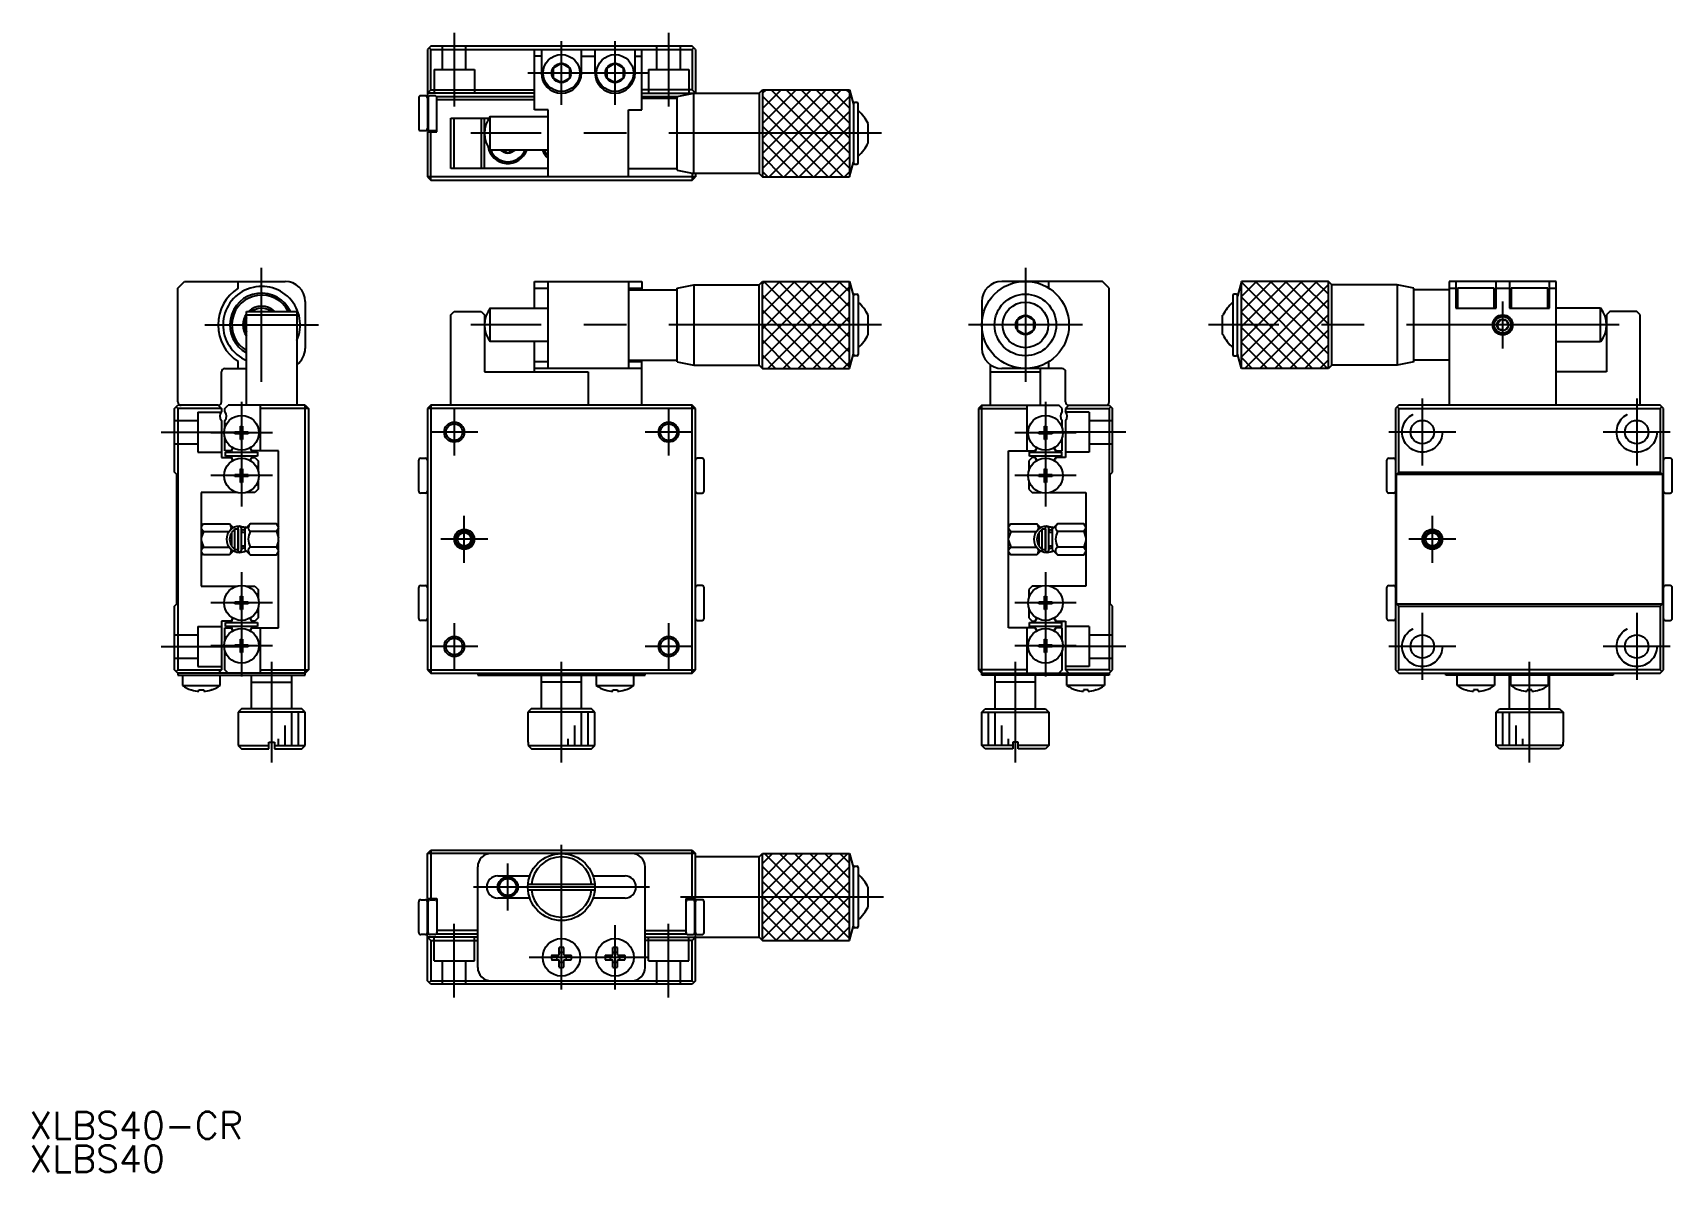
# Model space of a CAD drawing. Extents: x 1 to 245, y 0 to 170.
import ezdxf

# ---------------------------------------------------------------- set-up
doc = ezdxf.new("R2010")
doc.units = 0
doc.linetypes.add('CENTER', pattern=[50.8, 31.75, -6.35, 6.35, -6.35])
doc.linetypes.add('DASHED', pattern=[19.05, 12.7, -6.35])
doc.layers.get('0').update_dxf_attribs({"linetype": 'CONTINUOUS'})
doc.layers.add('CENTER', color=1, linetype='CENTER')
doc.styles.get("Standard").update_dxf_attribs({"font": 'txt.shx', "height": 3, "bigfont": 'bigfont.shx'})

# ---------------------------------------------------------------- blocks, each defined once
blk = doc.blocks.new('*U4')
at = {"color": 7, "linetype": 'CONTINUOUS'}
blk.add_text('XLBS40-CR', height=4, dxfattribs=at).set_placement((0, 5))
blk = doc.blocks.new('*U5')
at = {"color": 7, "linetype": 'CONTINUOUS'}
blk.add_text('XLBS40', height=4, dxfattribs=at).set_placement((0, 0))

msp = doc.modelspace()

# ---------------------------------------------------------------- linework, layer by layer
at = {"color": 7, "linetype": 'CONTINUOUS'}
for p, q in [((59.92, 168.07), (59.42, 167.57)), ((59.42, 167.57), (59.42, 161.07)), ((59.92, 167.57), (59.67, 167.82)), ((98.92, 168.07), (59.92, 168.07)), ((59.92, 161.57), (59.92, 167.57)), ((59.92, 167.57), (98.92, 167.57)), ((75.42, 158.57), (75.42, 167.57)), ((76.42, 166.57), (75.42, 166.57)), ((76.42, 167.57), (76.42, 164.07)), ((82.42, 164.07), (82.42, 167.57)), ((82.42, 166.57), (84.42, 166.57)), ((84.42, 167.57), (84.42, 164.07)), ((90.42, 164.07), (90.42, 167.57)), ((90.42, 166.57), (91.42, 166.57)), ((91.42, 158.57), (91.42, 167.57)), ((99.42, 167.57), (98.92, 168.07)), ((98.92, 167.57), (99.17, 167.82)), ((98.92, 167.57), (98.92, 161.57)), ((99.42, 167.57), (99.42, 161.07)), ((79.42, 165.52), (78.17, 164.8)), ((78.17, 164.8), (78.17, 163.35)), ((80.67, 164.8), (79.42, 165.52)), ((80.67, 163.35), (80.67, 164.8)), ((87.42, 165.52), (86.17, 164.8)), ((86.17, 164.8), (86.17, 163.35)), ((88.67, 164.8), (87.42, 165.52)), ((88.67, 163.35), (88.67, 164.8)), ((59.42, 161.07), (59.92, 161.57)), ((59.92, 161.57), (75.42, 161.57)), ((78.17, 163.35), (79.42, 162.63)), ((79.42, 162.63), (80.67, 163.35)), ((86.17, 163.35), (87.42, 162.63)), ((87.42, 162.63), (88.67, 163.35)), ((98.92, 161.57), (91.42, 161.57)), ((98.92, 161.57), (99.42, 161.07)), ((108.92, 161.07), (109.42, 161.57)), ((109.42, 161.57), (122.42, 161.57)), ((109.42, 161.57), (109.42, 148.57)), ((122.42, 161.57), (123.01, 159.37)), ((122.42, 161.57), (122.42, 148.57)), ((58.12, 160.37), (58.12, 155.77)), ((59.12, 160.67), (58.42, 160.67)), ((75.42, 161.07), (59.42, 161.07)), ((59.42, 161.07), (59.42, 155.57)), ((59.42, 159.62), (59.52, 159.62)), ((59.42, 159.49), (59.52, 159.49)), ((59.52, 160.37), (59.52, 155.77)), ((60.52, 160.67), (59.82, 160.67)), ((60.82, 155.27), (60.82, 160.57)), ((60.82, 160.57), (75.42, 160.57)), ((75.42, 160.07), (60.82, 160.07)), ((91.42, 161.07), (108.92, 161.07)), ((91.42, 160.57), (96.67, 160.57)), ((91.42, 160.32), (96.67, 160.32)), ((96.67, 160.57), (99.17, 161.07)), ((96.67, 149.57), (96.67, 160.57)), ((99.17, 149.07), (99.17, 161.07)), ((108.92, 161.07), (108.92, 149.07)), ((123.01, 159.47), (123.01, 150.67)), ((123.51, 159.67), (123.21, 159.67)), ((123.71, 150.67), (123.71, 159.47)), ((59.42, 158.07), (59.52, 158.07)), ((59.42, 156.69), (59.52, 156.69)), ((62.92, 149.82), (62.92, 157.32)), ((62.92, 157.32), (68.61, 157.32)), ((63.42, 149.82), (63.42, 157.32)), ((67.42, 157.32), (67.42, 149.82)), ((67.92, 149.82), (67.92, 157.32)), ((68.8, 157.57), (77.42, 157.57)), ((68.8, 152.57), (68.8, 157.57)), ((77.42, 158.57), (75.42, 158.57)), ((77.42, 148.57), (77.42, 158.57)), ((89.42, 148.57), (89.42, 158.57)), ((89.42, 158.57), (91.42, 158.57)), ((58.42, 155.47), (59.12, 155.47)), ((59.42, 156.52), (59.52, 156.52)), ((59.42, 156.07), (59.52, 156.07)), ((59.42, 155.57), (59.6, 155.57)), ((59.42, 155.27), (59.42, 148.57)), ((59.42, 155.27), (60.82, 155.27)), ((59.82, 155.47), (60.52, 155.47)), ((59.92, 148.07), (59.92, 155.27)), ((60.74, 155.57), (60.82, 155.57)), ((125.22, 153.63), (125.22, 156.52)), ((77.42, 152.57), (68.8, 152.57)), ((71.42, 152.13), (70.65, 152.57)), ((72.19, 152.57), (71.42, 152.13)), ((77.42, 149.82), (62.92, 149.82)), ((89.42, 149.82), (96.67, 149.82)), ((96.67, 149.57), (99.17, 149.07)), ((122.42, 148.57), (123.01, 150.77)), ((123.21, 150.47), (123.51, 150.47)), ((59.42, 148.57), (59.92, 148.07)), ((99.42, 148.57), (59.42, 148.57)), ((59.92, 148.07), (98.92, 148.07)), ((98.92, 149.12), (98.92, 148.07)), ((98.92, 148.07), (99.42, 148.57)), ((108.92, 149.07), (99.17, 149.07)), ((99.42, 149.07), (99.42, 148.57)), ((108.92, 149.07), (109.42, 148.57)), ((109.42, 148.57), (122.42, 148.57)), ((22.17, 131.97), (23.17, 132.97)), ((23.17, 132.97), (38.17, 132.97)), ((31.17, 131.95), (31.17, 132.97)), ((75.42, 128.97), (75.42, 132.97)), ((75.42, 132.97), (91.42, 132.97)), ((77.42, 119.97), (77.42, 132.97)), ((89.42, 132.97), (89.42, 119.97)), ((91.42, 132.97), (91.42, 131.72)), ((96.67, 131.97), (99.17, 132.47)), ((99.17, 132.47), (108.92, 132.47)), ((99.17, 132.47), (99.17, 120.47)), ((108.92, 132.47), (109.42, 132.97)), ((108.92, 120.47), (108.92, 132.47)), ((109.42, 132.97), (122.42, 132.97)), ((109.42, 119.97), (109.42, 132.97)), ((122.42, 132.97), (123.01, 130.77)), ((122.42, 119.97), (122.42, 132.97)), ((160.17, 132.97), (145.17, 132.97)), ((152.17, 131.95), (152.17, 132.97)), ((161.17, 131.97), (160.17, 132.97)), ((180.91, 132.97), (180.32, 130.77)), ((193.91, 132.97), (180.91, 132.97)), ((180.91, 119.97), (180.91, 132.97)), ((194.41, 132.47), (193.91, 132.97)), ((193.91, 119.97), (193.91, 132.97)), ((204.16, 132.47), (194.41, 132.47)), ((194.41, 120.47), (194.41, 132.47)), ((206.66, 131.97), (204.16, 132.47)), ((204.16, 132.47), (204.16, 120.47)), ((227.91, 132.97), (211.91, 132.97)), ((211.91, 132.97), (211.91, 114.47)), ((212.91, 132.97), (212.91, 128.97)), ((218.91, 128.97), (218.91, 132.97)), ((220.91, 132.97), (220.91, 128.97)), ((226.91, 128.97), (226.91, 132.97)), ((227.91, 114.47), (227.91, 132.97)), ((22.17, 114.97), (22.17, 131.97)), ((41.17, 129.97), (41.17, 122.97)), ((75.42, 131.95), (77.42, 131.95)), ((89.42, 131.95), (91.42, 131.95)), ((89.42, 131.72), (96.67, 131.72)), ((96.67, 120.97), (96.67, 131.97)), ((123.01, 122.07), (123.01, 130.87)), ((123.21, 131.07), (123.51, 131.07)), ((123.71, 130.87), (123.71, 122.07)), ((142.17, 129.97), (142.17, 122.97)), ((161.17, 114.97), (161.17, 131.97)), ((179.62, 130.87), (179.62, 122.07)), ((180.12, 131.07), (179.82, 131.07)), ((180.32, 122.07), (180.32, 130.87)), ((206.66, 120.97), (206.66, 131.97)), ((211.91, 131.72), (206.66, 131.72)), ((211.91, 131.97), (212.91, 131.97)), ((218.66, 131.97), (213.16, 131.97)), ((213.16, 131.97), (213.16, 128.97)), ((218.66, 128.97), (218.66, 131.97)), ((218.91, 131.97), (220.91, 131.97)), ((226.66, 131.97), (221.16, 131.97)), ((221.16, 131.97), (221.16, 128.97)), ((226.66, 128.97), (226.66, 131.97)), ((226.91, 131.97), (227.91, 131.97)), ((32.42, 114.47), (32.42, 128.47)), ((32.42, 128.47), (39.92, 128.47)), ((32.42, 127.97), (39.92, 127.97)), ((39.92, 128.47), (39.92, 114.47)), ((62.92, 127.97), (63.42, 128.47)), ((62.92, 114.47), (62.92, 127.97)), ((63.42, 128.47), (67.42, 128.47)), ((67.42, 128.47), (67.92, 127.97)), ((67.92, 127.97), (67.92, 119.47)), ((68.8, 123.97), (68.8, 128.97)), ((68.8, 128.97), (77.42, 128.97)), ((125.22, 125.03), (125.22, 127.92)), ((148.67, 127.92), (147.42, 127.2)), ((149.92, 127.2), (148.67, 127.92)), ((178.11, 125.03), (178.11, 127.92)), ((212.91, 128.97), (218.91, 128.97)), ((219.06, 126.64), (219.63, 127.29)), ((219.63, 127.29), (220.48, 127.12)), ((220.91, 128.97), (226.91, 128.97)), ((234.53, 128.97), (227.91, 128.97)), ((234.53, 123.97), (234.53, 128.97)), ((235.91, 128.47), (235.41, 127.97)), ((235.41, 127.97), (235.41, 119.47)), ((239.91, 128.47), (235.91, 128.47)), ((240.41, 127.97), (239.91, 128.47)), ((240.41, 114.47), (240.41, 127.97)), ((147.42, 127.2), (147.42, 125.75)), ((147.42, 125.75), (148.67, 125.03)), ((148.67, 125.03), (149.92, 125.75)), ((149.92, 125.75), (149.92, 127.2)), ((219.34, 125.82), (219.06, 126.64)), ((220.19, 125.65), (219.34, 125.82)), ((220.76, 126.3), (220.19, 125.65)), ((220.48, 127.12), (220.76, 126.3)), ((77.42, 123.97), (68.8, 123.97)), ((75.42, 119.47), (75.42, 123.97)), ((227.91, 123.97), (234.53, 123.97)), ((29.17, 119.97), (32.42, 119.97)), ((31.17, 119.97), (31.17, 121)), ((75.42, 121), (77.42, 121)), ((91.42, 119.97), (75.42, 119.97)), ((89.42, 121.22), (96.67, 121.22)), ((89.42, 121), (91.42, 121)), ((91.42, 114.47), (91.42, 121.22)), ((96.67, 120.97), (99.17, 120.47)), ((99.17, 120.47), (108.92, 120.47)), ((108.92, 120.47), (109.42, 119.97)), ((109.42, 119.97), (122.42, 119.97)), ((122.42, 119.97), (123.01, 122.17)), ((123.51, 121.87), (123.21, 121.87)), ((143.42, 120.54), (143.42, 114.47)), ((154.17, 119.97), (145.17, 119.97)), ((150.92, 114.47), (150.92, 119.97)), ((152.17, 119.97), (152.17, 121)), ((179.82, 121.87), (180.12, 121.87)), ((180.91, 119.97), (180.32, 122.17)), ((193.91, 119.97), (180.91, 119.97)), ((194.41, 120.47), (193.91, 119.97)), ((204.16, 120.47), (194.41, 120.47)), ((206.66, 120.97), (204.16, 120.47)), ((211.91, 121.22), (206.66, 121.22)), ((28.67, 114.97), (28.67, 119.47)), ((67.92, 119.47), (83.42, 119.47)), ((83.42, 119.47), (83.42, 114.47)), ((143.42, 119.47), (150.92, 119.47)), ((154.67, 114.97), (154.67, 119.47)), ((235.41, 119.47), (227.91, 119.47)), ((21.67, 113.97), (22.17, 114.47)), ((21.67, 104.47), (21.67, 113.97)), ((22.17, 113.97), (21.92, 114.22)), ((28.17, 114.47), (22.17, 114.47)), ((28.67, 113.97), (22.17, 113.97)), ((22.17, 113.97), (22.17, 74.97)), ((28.17, 114.47), (28.67, 113.97)), ((28.67, 113.97), (28.67, 113.53)), ((29.17, 113.97), (29.67, 114.47)), ((29.17, 113.53), (29.17, 113.97)), ((41.17, 114.47), (29.67, 114.47)), ((34.47, 114.47), (34.47, 107.67)), ((41.67, 113.97), (34.47, 113.97)), ((41.17, 114.47), (41.67, 113.97)), ((41.17, 74.17), (41.17, 114.47)), ((41.67, 113.97), (41.67, 74.97)), ((59.92, 114.47), (59.42, 113.97)), ((99.42, 113.97), (59.42, 113.97)), ((59.42, 113.97), (59.42, 74.97)), ((59.92, 114.47), (59.92, 74.47)), ((98.92, 114.47), (59.92, 114.47)), ((98.92, 74.47), (98.92, 114.47)), ((99.42, 113.97), (98.92, 114.47)), ((99.42, 74.97), (99.42, 113.97)), ((142.17, 114.47), (141.67, 113.97)), ((141.67, 113.97), (141.67, 74.97)), ((141.67, 113.97), (148.87, 113.97)), ((142.17, 114.47), (153.67, 114.47)), ((142.17, 74.47), (142.17, 114.47)), ((148.87, 114.47), (148.87, 107.67)), ((154.17, 113.97), (153.67, 114.47)), ((154.17, 113.53), (154.17, 113.97)), ((155.17, 114.47), (154.67, 113.97)), ((154.67, 113.97), (154.67, 113.53)), ((154.67, 113.97), (161.17, 113.97)), ((155.17, 114.47), (161.17, 114.47)), ((161.17, 114.47), (161.67, 113.97)), ((161.17, 113.97), (161.42, 114.22)), ((161.17, 113.97), (161.17, 74.97)), ((161.67, 104.47), (161.67, 113.97)), ((204.41, 114.47), (203.91, 113.97)), ((203.91, 113.97), (203.91, 74.97)), ((204.41, 113.97), (204.16, 114.22)), ((243.41, 114.47), (204.41, 114.47)), ((204.41, 104.47), (204.41, 113.97)), ((204.41, 113.97), (243.41, 113.97)), ((243.91, 113.97), (243.41, 114.47)), ((243.41, 113.97), (243.66, 114.22)), ((243.41, 113.97), (243.41, 104.47)), ((243.91, 74.97), (243.91, 113.97)), ((28.67, 112.21), (28.67, 106.67)), ((29.17, 111.09), (29.17, 112.21)), ((30.67, 110.23), (30.67, 110.52)), ((30.67, 110.52), (31.46, 110.52)), ((31.46, 110.23), (30.67, 110.23)), ((31.2, 110.23), (31.2, 110.52)), ((31.52, 111.37), (31.81, 111.37)), ((31.52, 110.58), (31.52, 111.37)), ((31.52, 110.84), (31.81, 110.84)), ((31.52, 109.37), (31.52, 110.17)), ((31.81, 111.37), (31.81, 110.58)), ((31.81, 110.17), (31.81, 109.37)), ((31.87, 110.52), (32.67, 110.52)), ((32.67, 110.23), (31.87, 110.23)), ((32.14, 110.52), (32.14, 110.23)), ((32.67, 110.52), (32.67, 110.23)), ((150.67, 110.23), (150.67, 110.52)), ((150.67, 110.52), (151.46, 110.52)), ((151.46, 110.23), (150.67, 110.23)), ((151.2, 110.23), (151.2, 110.52)), ((151.52, 111.37), (151.81, 111.37)), ((151.52, 110.58), (151.52, 111.37)), ((151.52, 110.84), (151.81, 110.84)), ((151.52, 109.37), (151.52, 110.17)), ((151.81, 111.37), (151.81, 110.58)), ((151.81, 110.17), (151.81, 109.37)), ((151.87, 110.52), (152.67, 110.52)), ((152.67, 110.23), (151.87, 110.23)), ((152.14, 110.52), (152.14, 110.23)), ((152.67, 110.52), (152.67, 110.23)), ((154.17, 111.09), (154.17, 112.21)), ((154.67, 112.21), (154.67, 106.67)), ((29.17, 107.67), (29.17, 109.66)), ((30.12, 107.67), (29.17, 107.67)), ((30.27, 107.93), (30.12, 107.67)), ((31.81, 109.9), (31.52, 109.9)), ((31.81, 109.37), (31.52, 109.37)), ((33.22, 107.67), (33.07, 107.93)), ((37.17, 107.67), (33.22, 107.67)), ((37.17, 81.27), (37.17, 107.67)), ((146.17, 81.27), (146.17, 107.67)), ((146.17, 107.67), (150.12, 107.67)), ((150.12, 107.67), (150.27, 107.93)), ((151.81, 109.9), (151.52, 109.9)), ((151.81, 109.37), (151.52, 109.37)), ((153.07, 107.93), (153.22, 107.67)), ((153.22, 107.67), (154.17, 107.67)), ((154.17, 107.67), (154.17, 109.66)), ((28.67, 106.67), (30.12, 106.67)), ((29.27, 107.47), (34.07, 107.47)), ((29.27, 106.87), (29.27, 107.47)), ((34.07, 106.87), (29.27, 106.87)), ((30.12, 106.67), (30.24, 106.45)), ((33.04, 106.38), (33.22, 106.67)), ((33.22, 106.67), (33.67, 106.67)), ((33.67, 106.67), (34.17, 106.17)), ((34.07, 107.47), (34.07, 106.87)), ((34.17, 106.17), (34.17, 104.69)), ((58.12, 101.67), (58.12, 106.27)), ((58.42, 106.57), (59.12, 106.57)), ((100.42, 106.57), (99.72, 106.57)), ((100.72, 101.67), (100.72, 106.27)), ((149.67, 106.67), (149.17, 106.17)), ((149.17, 106.17), (149.17, 104.69)), ((149.27, 107.47), (154.07, 107.47)), ((149.27, 106.87), (149.27, 107.47)), ((154.07, 106.87), (149.27, 106.87)), ((150.12, 106.67), (149.67, 106.67)), ((150.33, 106.31), (150.12, 106.67)), ((153.22, 106.67), (153.09, 106.45)), ((154.67, 106.67), (153.22, 106.67)), ((154.07, 107.47), (154.07, 106.87)), ((202.61, 101.67), (202.61, 106.27)), ((202.91, 106.57), (203.61, 106.57)), ((244.91, 106.57), (244.21, 106.57)), ((245.21, 101.67), (245.21, 106.27)), ((22.02, 104.12), (21.67, 104.47)), ((22.02, 84.82), (22.02, 104.12)), ((30.67, 103.83), (30.67, 104.12)), ((30.67, 104.12), (31.46, 104.12)), ((31.46, 103.83), (30.67, 103.83)), ((31.2, 103.83), (31.2, 104.12)), ((31.52, 104.97), (31.81, 104.97)), ((31.52, 104.18), (31.52, 104.97)), ((31.52, 104.44), (31.81, 104.44)), ((31.52, 102.97), (31.52, 103.77)), ((31.81, 103.5), (31.52, 103.5)), ((31.81, 102.97), (31.52, 102.97)), ((31.81, 104.97), (31.81, 104.18)), ((31.81, 103.77), (31.81, 102.97)), ((31.87, 104.12), (32.67, 104.12)), ((32.67, 103.83), (31.87, 103.83)), ((32.14, 104.12), (32.14, 103.83)), ((32.67, 104.12), (32.67, 103.83)), ((34.17, 103.26), (34.17, 101.97)), ((149.17, 103.26), (149.17, 101.97)), ((150.67, 103.83), (150.67, 104.12)), ((150.67, 104.12), (151.46, 104.12)), ((151.46, 103.83), (150.67, 103.83)), ((151.2, 103.83), (151.2, 104.12)), ((151.52, 104.97), (151.81, 104.97)), ((151.52, 104.18), (151.52, 104.97)), ((151.52, 104.44), (151.81, 104.44)), ((151.52, 102.97), (151.52, 103.77)), ((151.81, 103.5), (151.52, 103.5)), ((151.81, 102.97), (151.52, 102.97)), ((151.81, 104.97), (151.81, 104.18)), ((151.81, 103.77), (151.81, 102.97)), ((151.87, 104.12), (152.67, 104.12)), ((152.67, 103.83), (151.87, 103.83)), ((152.14, 104.12), (152.14, 103.83)), ((152.67, 104.12), (152.67, 103.83)), ((161.32, 104.12), (161.67, 104.47)), ((161.32, 84.82), (161.32, 104.12)), ((204.06, 104.12), (204.41, 104.47)), ((243.76, 104.12), (204.06, 104.12)), ((204.06, 84.82), (204.06, 104.12)), ((204.41, 104.47), (243.41, 104.47)), ((243.41, 104.47), (243.76, 104.12)), ((243.76, 104.12), (243.76, 84.82)), ((30.95, 101.47), (25.67, 101.47)), ((25.67, 101.47), (25.67, 87.47)), ((33.67, 101.47), (32.38, 101.47)), ((34.17, 101.97), (33.67, 101.47)), ((59.12, 101.37), (58.42, 101.37)), ((99.72, 101.37), (100.42, 101.37)), ((149.17, 101.97), (149.67, 101.47)), ((149.67, 101.47), (150.95, 101.47)), ((152.38, 101.47), (157.67, 101.47)), ((157.67, 101.47), (157.67, 87.47)), ((203.61, 101.37), (202.91, 101.37)), ((244.21, 101.37), (244.91, 101.37)), ((25.67, 96.48), (25.97, 96.78)), ((25.97, 96.78), (25.67, 96.3)), ((25.67, 96.11), (25.97, 95.63)), ((25.97, 95.63), (25.67, 94.67)), ((25.97, 96.78), (29.86, 96.78)), ((25.97, 95.63), (29.82, 95.63)), ((29.86, 96.78), (30.46, 96.18)), ((30.67, 95.97), (30.17, 95.47)), ((30.17, 95.47), (30.17, 93.47)), ((31.17, 95.97), (30.67, 95.97)), ((30.67, 92.97), (30.67, 95.97)), ((31.17, 92.75), (31.17, 96.2)), ((31.17, 95.97), (31.17, 92.97)), ((31.43, 96.42), (31.94, 96.32)), ((31.61, 96.26), (31.62, 96.27)), ((31.62, 96.27), (31.65, 96.28)), ((31.62, 96.2), (31.62, 92.75)), ((32.17, 95.47), (31.62, 95.47)), ((31.65, 96.28), (31.68, 96.29)), ((31.67, 95.47), (31.67, 95.76)), ((31.68, 96.29), (31.72, 96.3)), ((31.72, 96.3), (31.75, 96.31)), ((31.75, 96.31), (31.79, 96.31)), ((31.79, 96.31), (31.82, 96.32)), ((31.82, 96.32), (31.86, 96.32)), ((31.86, 96.32), (31.9, 96.32)), ((31.9, 96.32), (31.93, 96.32)), ((31.93, 96.32), (31.97, 96.32)), ((31.97, 96.32), (32, 96.31)), ((32, 95.85), (31.99, 95.85)), ((32.17, 95.76), (31.99, 95.85)), ((32, 96.31), (32.04, 96.3)), ((32.01, 95.86), (32, 95.85)), ((32, 95.85), (32, 95.85)), ((32.02, 95.87), (32.01, 95.86)), ((32.01, 95.86), (32.01, 95.86)), ((32.03, 95.89), (32.02, 95.88)), ((32.02, 95.88), (32.02, 95.87)), ((32.04, 95.9), (32.03, 95.89)), ((32.04, 96.3), (32.07, 96.3)), ((32.05, 95.91), (32.04, 95.91)), ((32.04, 95.91), (32.04, 95.9)), ((32.07, 95.96), (32.05, 95.93)), ((32.05, 95.93), (32.05, 95.91)), ((32.07, 96.3), (32.14, 96.27)), ((32.09, 95.99), (32.07, 95.96)), ((32.1, 96.02), (32.09, 95.99)), ((32.12, 96.06), (32.1, 96.02)), ((32.13, 96.09), (32.12, 96.06)), ((32.14, 96.13), (32.13, 96.09)), ((32.14, 96.27), (32.17, 96.26)), ((32.16, 96.16), (32.14, 96.13)), ((32.17, 96.2), (32.16, 96.19)), ((32.16, 96.19), (32.16, 96.17)), ((32.16, 96.17), (32.16, 96.16)), ((32.98, 96.78), (32.17, 95.97)), ((32.17, 96.26), (32.17, 96.26)), ((32.17, 96.26), (32.17, 96.26)), ((32.17, 96.26), (32.18, 96.25)), ((32.36, 96.17), (32.17, 96.26)), ((32.18, 96.23), (32.17, 96.22)), ((32.17, 96.22), (32.17, 96.21)), ((32.17, 96.21), (32.17, 96.2)), ((32.17, 95.97), (32.17, 92.97)), ((32.18, 96.25), (32.18, 96.25)), ((32.18, 96.25), (32.18, 96.24)), ((32.18, 96.24), (32.18, 96.23)), ((36.87, 96.78), (32.98, 96.78)), ((36.87, 95.63), (32.98, 95.63)), ((37.17, 96.48), (36.87, 96.78)), ((36.87, 96.78), (37.17, 96.3)), ((37.17, 96.11), (36.87, 95.63)), ((36.87, 95.63), (37.17, 94.67)), ((146.17, 96.48), (146.47, 96.78)), ((146.47, 96.78), (146.17, 96.3)), ((146.17, 96.11), (146.47, 95.63)), ((146.47, 95.63), (146.17, 94.67)), ((146.47, 96.78), (150.36, 96.78)), ((146.47, 95.63), (150.32, 95.63)), ((150.36, 96.78), (150.96, 96.18)), ((151.17, 95.97), (150.67, 95.47)), ((150.67, 95.47), (150.67, 93.47)), ((151.67, 95.97), (151.17, 95.97)), ((151.17, 92.97), (151.17, 95.97)), ((151.67, 92.75), (151.67, 96.2)), ((151.67, 95.97), (151.67, 92.97)), ((151.93, 96.42), (152.44, 96.32)), ((152.11, 96.26), (152.12, 96.27)), ((152.12, 96.27), (152.15, 96.28)), ((152.12, 96.2), (152.12, 92.75)), ((152.67, 95.47), (152.12, 95.47)), ((152.15, 96.28), (152.18, 96.29)), ((152.17, 95.47), (152.17, 95.76)), ((152.18, 96.29), (152.22, 96.3)), ((152.22, 96.3), (152.25, 96.31)), ((152.25, 96.31), (152.29, 96.31)), ((152.29, 96.31), (152.32, 96.32)), ((152.32, 96.32), (152.36, 96.32)), ((152.36, 96.32), (152.4, 96.32)), ((152.4, 96.32), (152.43, 96.32)), ((152.43, 96.32), (152.47, 96.32)), ((152.47, 96.32), (152.5, 96.31)), ((152.5, 95.85), (152.49, 95.85)), ((152.67, 95.76), (152.49, 95.85)), ((152.5, 96.31), (152.54, 96.3)), ((152.51, 95.86), (152.5, 95.85)), ((152.5, 95.85), (152.5, 95.85)), ((152.52, 95.87), (152.51, 95.86)), ((152.51, 95.86), (152.51, 95.86)), ((152.53, 95.89), (152.52, 95.88)), ((152.52, 95.88), (152.52, 95.87)), ((152.54, 95.9), (152.53, 95.89)), ((152.54, 96.3), (152.57, 96.3)), ((152.55, 95.91), (152.54, 95.91)), ((152.54, 95.91), (152.54, 95.9)), ((152.57, 95.96), (152.55, 95.93)), ((152.55, 95.93), (152.55, 95.91)), ((152.57, 96.3), (152.64, 96.27)), ((152.59, 95.99), (152.57, 95.96)), ((152.6, 96.02), (152.59, 95.99)), ((152.62, 96.06), (152.6, 96.02)), ((152.63, 96.09), (152.62, 96.06)), ((152.64, 96.13), (152.63, 96.09)), ((152.64, 96.27), (152.67, 96.26)), ((152.66, 96.16), (152.64, 96.13)), ((152.67, 96.2), (152.66, 96.19)), ((152.66, 96.19), (152.66, 96.17)), ((152.66, 96.17), (152.66, 96.16)), ((153.48, 96.78), (152.67, 95.97)), ((152.67, 96.26), (152.67, 96.26)), ((152.67, 96.26), (152.67, 96.26)), ((152.67, 96.26), (152.68, 96.25)), ((152.86, 96.17), (152.67, 96.26)), ((152.68, 96.23), (152.67, 96.22)), ((152.67, 96.22), (152.67, 96.21)), ((152.67, 96.21), (152.67, 96.2)), ((152.67, 95.97), (152.67, 92.97)), ((152.68, 96.25), (152.68, 96.25)), ((152.68, 96.25), (152.68, 96.24)), ((152.68, 96.24), (152.68, 96.23)), ((157.37, 96.78), (153.48, 96.78)), ((157.37, 95.63), (153.48, 95.63)), ((157.67, 96.48), (157.37, 96.78)), ((157.37, 96.78), (157.67, 96.3)), ((157.67, 96.11), (157.37, 95.63)), ((157.37, 95.63), (157.67, 94.67)), ((25.67, 94.28), (25.97, 93.32)), ((25.97, 93.32), (25.67, 92.84)), ((25.97, 93.32), (29.82, 93.32)), ((30.17, 93.47), (30.67, 92.97)), ((32.17, 93.47), (31.62, 93.47)), ((32.17, 93.19), (31.62, 92.99)), ((31.67, 93.47), (31.67, 93.19)), ((36.87, 93.32), (32.98, 93.32)), ((37.17, 94.28), (36.87, 93.32)), ((36.87, 93.32), (37.17, 92.84)), ((146.17, 94.28), (146.47, 93.32)), ((146.47, 93.32), (146.17, 92.84)), ((146.47, 93.32), (150.32, 93.32)), ((150.67, 93.47), (151.17, 92.97)), ((152.67, 93.47), (152.12, 93.47)), ((152.67, 93.19), (152.12, 92.99)), ((152.17, 93.47), (152.17, 93.19)), ((157.37, 93.32), (153.48, 93.32)), ((157.67, 94.28), (157.37, 93.32)), ((157.37, 93.32), (157.67, 92.84)), ((25.67, 92.64), (25.97, 92.16)), ((25.97, 92.16), (25.67, 92.46)), ((29.86, 92.16), (25.97, 92.16)), ((30.46, 92.76), (29.86, 92.16)), ((30.67, 92.97), (31.17, 92.97)), ((32.17, 92.97), (32.98, 92.16)), ((32.98, 92.16), (36.87, 92.16)), ((37.17, 92.64), (36.87, 92.16)), ((36.87, 92.16), (37.17, 92.46)), ((146.17, 92.64), (146.47, 92.16)), ((146.47, 92.16), (146.17, 92.46)), ((150.36, 92.16), (146.47, 92.16)), ((150.96, 92.76), (150.36, 92.16)), ((151.17, 92.97), (151.67, 92.97)), ((152.67, 92.97), (153.48, 92.16)), ((153.48, 92.16), (157.37, 92.16)), ((157.67, 92.64), (157.37, 92.16)), ((157.37, 92.16), (157.67, 92.46)), ((25.67, 87.47), (30.95, 87.47)), ((31.52, 85.97), (31.81, 85.97)), ((31.52, 85.18), (31.52, 85.97)), ((31.81, 85.97), (31.81, 85.18)), ((32.38, 87.47), (33.67, 87.47)), ((33.67, 87.47), (34.17, 86.97)), ((34.17, 86.97), (34.17, 85.69)), ((58.12, 82.67), (58.12, 87.27)), ((58.42, 87.57), (59.12, 87.57)), ((100.42, 87.57), (99.72, 87.57)), ((100.72, 82.67), (100.72, 87.27)), ((149.67, 87.47), (149.17, 86.97)), ((149.17, 86.97), (149.17, 85.69)), ((150.95, 87.47), (149.67, 87.47)), ((151.52, 85.97), (151.81, 85.97)), ((151.52, 85.18), (151.52, 85.97)), ((151.81, 85.97), (151.81, 85.18)), ((157.67, 87.47), (152.38, 87.47)), ((202.61, 82.67), (202.61, 87.27)), ((202.91, 87.57), (203.61, 87.57)), ((244.91, 87.57), (244.21, 87.57)), ((245.21, 82.67), (245.21, 87.27)), ((21.67, 84.47), (22.02, 84.82)), ((21.67, 74.97), (21.67, 84.47)), ((30.67, 84.83), (30.67, 85.12)), ((30.67, 85.12), (31.46, 85.12)), ((31.46, 84.83), (30.67, 84.83)), ((31.2, 84.83), (31.2, 85.12)), ((31.52, 85.44), (31.81, 85.44)), ((31.52, 83.97), (31.52, 84.77)), ((31.81, 84.5), (31.52, 84.5)), ((31.81, 83.97), (31.52, 83.97)), ((31.81, 84.77), (31.81, 83.97)), ((31.87, 85.12), (32.67, 85.12)), ((32.67, 84.83), (31.87, 84.83)), ((32.14, 85.12), (32.14, 84.83)), ((32.67, 85.12), (32.67, 84.83)), ((34.17, 84.26), (34.17, 82.77)), ((149.17, 84.26), (149.17, 82.77)), ((150.67, 84.83), (150.67, 85.12)), ((150.67, 85.12), (151.46, 85.12)), ((151.46, 84.83), (150.67, 84.83)), ((151.2, 84.83), (151.2, 85.12)), ((151.52, 85.44), (151.81, 85.44)), ((151.52, 83.97), (151.52, 84.77)), ((151.81, 84.5), (151.52, 84.5)), ((151.81, 83.97), (151.52, 83.97)), ((151.81, 84.77), (151.81, 83.97)), ((151.87, 85.12), (152.67, 85.12)), ((152.67, 84.83), (151.87, 84.83)), ((152.14, 85.12), (152.14, 84.83)), ((152.67, 85.12), (152.67, 84.83)), ((161.67, 84.47), (161.32, 84.82)), ((161.67, 74.97), (161.67, 84.47)), ((204.06, 84.82), (243.76, 84.82)), ((204.41, 84.47), (204.06, 84.82)), ((204.41, 84.47), (243.41, 84.47)), ((204.41, 74.97), (204.41, 84.47)), ((243.76, 84.82), (243.41, 84.47)), ((243.41, 84.47), (243.41, 74.97)), ((30.12, 82.27), (28.67, 82.27)), ((28.67, 82.27), (28.67, 74.97)), ((29.17, 79.29), (29.17, 81.27)), ((29.17, 81.27), (30.12, 81.27)), ((29.27, 82.07), (34.07, 82.07)), ((29.27, 81.47), (29.27, 82.07)), ((34.07, 81.47), (29.27, 81.47)), ((30.24, 82.5), (30.12, 82.27)), ((30.12, 81.27), (30.27, 81.01)), ((33.22, 82.27), (33.04, 82.57)), ((33.07, 81.01), (33.22, 81.27)), ((33.67, 82.27), (33.22, 82.27)), ((33.22, 81.27), (37.17, 81.27)), ((34.17, 82.77), (33.67, 82.27)), ((34.07, 82.07), (34.07, 81.47)), ((34.47, 81.27), (34.47, 74.47)), ((59.12, 82.37), (58.42, 82.37)), ((99.72, 82.37), (100.42, 82.37)), ((150.12, 81.27), (146.17, 81.27)), ((148.87, 81.27), (148.87, 74.47)), ((149.17, 82.77), (149.67, 82.27)), ((149.27, 82.07), (154.07, 82.07)), ((149.27, 81.47), (149.27, 82.07)), ((154.07, 81.47), (149.27, 81.47)), ((149.67, 82.27), (150.12, 82.27)), ((150.12, 82.27), (150.29, 82.57)), ((150.27, 81.01), (150.12, 81.27)), ((153.22, 81.27), (153.07, 81.01)), ((153.09, 82.5), (153.22, 82.27)), ((153.22, 82.27), (154.67, 82.27)), ((154.17, 81.27), (153.22, 81.27)), ((154.07, 82.07), (154.07, 81.47)), ((154.17, 79.29), (154.17, 81.27)), ((154.67, 82.27), (154.67, 74.97)), ((203.61, 82.37), (202.91, 82.37)), ((244.21, 82.37), (244.91, 82.37)), ((30.67, 78.43), (30.67, 78.72)), ((30.67, 78.72), (31.46, 78.72)), ((31.46, 78.43), (30.67, 78.43)), ((31.2, 78.43), (31.2, 78.72)), ((31.52, 79.57), (31.81, 79.57)), ((31.52, 78.78), (31.52, 79.57)), ((31.52, 79.04), (31.81, 79.04)), ((31.52, 77.57), (31.52, 78.37)), ((31.81, 79.57), (31.81, 78.78)), ((31.81, 78.37), (31.81, 77.57)), ((31.87, 78.72), (32.67, 78.72)), ((32.67, 78.43), (31.87, 78.43)), ((32.14, 78.72), (32.14, 78.43)), ((32.67, 78.72), (32.67, 78.43)), ((150.67, 78.43), (150.67, 78.72)), ((150.67, 78.72), (151.46, 78.72)), ((151.46, 78.43), (150.67, 78.43)), ((151.2, 78.43), (151.2, 78.72)), ((151.52, 79.57), (151.81, 79.57)), ((151.52, 78.78), (151.52, 79.57)), ((151.52, 79.04), (151.81, 79.04)), ((151.52, 77.57), (151.52, 78.37)), ((151.81, 79.57), (151.81, 78.78)), ((151.81, 78.37), (151.81, 77.57)), ((151.87, 78.72), (152.67, 78.72)), ((152.67, 78.43), (151.87, 78.43)), ((152.14, 78.72), (152.14, 78.43)), ((152.67, 78.72), (152.67, 78.43)), ((29.17, 74.97), (29.17, 77.86)), ((31.81, 78.1), (31.52, 78.1)), ((31.81, 77.57), (31.52, 77.57)), ((151.81, 78.1), (151.52, 78.1)), ((151.81, 77.57), (151.52, 77.57)), ((154.17, 74.97), (154.17, 77.86)), ((22.17, 74.47), (21.67, 74.97)), ((22.17, 74.97), (21.92, 74.72)), ((22.17, 74.97), (28.67, 74.97)), ((22.17, 74.47), (22.17, 74.17)), ((41.17, 74.47), (22.17, 74.47)), ((22.17, 74.17), (41.17, 74.17)), ((22.87, 74.17), (22.87, 72.63)), ((28.67, 74.97), (28.17, 74.47)), ((28.47, 72.63), (28.47, 74.17)), ((29.67, 74.47), (29.17, 74.97)), ((33.17, 69.17), (33.17, 74.17)), ((34.47, 74.97), (41.67, 74.97)), ((39.17, 69.17), (39.17, 74.17)), ((41.67, 74.97), (41.17, 74.47)), ((59.42, 74.97), (99.42, 74.97)), ((59.42, 74.97), (59.92, 74.47)), ((59.92, 74.47), (98.92, 74.47)), ((66.92, 74.47), (66.92, 74.17)), ((66.92, 74.17), (91.92, 74.17)), ((76.42, 69.17), (76.42, 74.17)), ((82.42, 69.17), (82.42, 74.17)), ((84.62, 74.17), (84.62, 72.63)), ((90.22, 72.63), (90.22, 74.17)), ((91.92, 74.17), (91.92, 74.47)), ((98.92, 74.47), (99.42, 74.97)), ((141.67, 74.97), (142.17, 74.47)), ((148.87, 74.97), (141.67, 74.97)), ((142.17, 74.17), (142.17, 74.47)), ((142.17, 74.47), (161.17, 74.47)), ((161.17, 74.17), (142.17, 74.17)), ((144.17, 69.17), (144.17, 74.17)), ((150.17, 69.17), (150.17, 74.17)), ((154.17, 74.97), (153.67, 74.47)), ((154.67, 74.97), (155.17, 74.47)), ((161.17, 74.97), (154.67, 74.97)), ((154.87, 72.63), (154.87, 74.17)), ((160.47, 74.17), (160.47, 72.63)), ((161.17, 74.47), (161.67, 74.97)), ((161.17, 74.97), (161.42, 74.72)), ((161.17, 74.47), (161.17, 74.17)), ((203.91, 74.97), (204.41, 74.47)), ((204.41, 74.97), (204.16, 74.72)), ((243.41, 74.97), (204.41, 74.97)), ((204.41, 74.47), (243.41, 74.47)), ((211.41, 74.17), (211.41, 74.47)), ((236.41, 74.17), (211.41, 74.17)), ((213.11, 72.63), (213.11, 74.17)), ((218.71, 74.17), (218.71, 72.63)), ((220.91, 69.17), (220.91, 74.17)), ((221.11, 72.63), (221.11, 74.17)), ((226.71, 74.17), (226.71, 72.63)), ((226.91, 69.17), (226.91, 74.17)), ((236.41, 74.47), (236.41, 74.17)), ((243.41, 74.97), (243.66, 74.72)), ((243.41, 74.47), (243.91, 74.97)), ((22.87, 72.63), (28.47, 72.63)), ((24.17, 72), (24.21, 72)), ((25.32, 71.8), (25.32, 72)), ((25.32, 72), (26.02, 72)), ((26.02, 72), (26.02, 71.8)), ((27.17, 72), (27.12, 72)), ((33.17, 73.17), (39.17, 73.17)), ((82.42, 73.17), (76.42, 73.17)), ((84.62, 72.63), (90.22, 72.63)), ((85.92, 72), (85.96, 72)), ((87.07, 71.8), (87.07, 72)), ((87.07, 72), (87.77, 72)), ((87.77, 72), (87.77, 71.8)), ((88.92, 72), (88.88, 72)), ((150.17, 73.17), (144.17, 73.17)), ((160.47, 72.63), (154.87, 72.63)), ((156.17, 72), (156.21, 72)), ((158.02, 72), (157.32, 72)), ((157.32, 72), (157.32, 71.8)), ((158.02, 71.8), (158.02, 72)), ((159.17, 72), (159.12, 72)), ((218.71, 72.63), (213.11, 72.63)), ((214.41, 72), (214.45, 72)), ((216.26, 72), (215.56, 72)), ((215.56, 72), (215.56, 71.8)), ((216.26, 71.8), (216.26, 72)), ((217.41, 72), (217.37, 72)), ((220.91, 73.17), (221.11, 73.17)), ((226.71, 72.63), (221.11, 72.63)), ((222.41, 72), (222.45, 72)), ((224.26, 72), (223.56, 72)), ((223.56, 72), (223.56, 71.8)), ((224.26, 71.8), (224.26, 72)), ((225.41, 72), (225.37, 72)), ((226.71, 73.17), (226.91, 73.17)), ((31.67, 69.17), (31.17, 68.67)), ((41.17, 68.67), (31.17, 68.67)), ((31.17, 68.67), (31.17, 63.67)), ((40.67, 69.17), (31.67, 69.17)), ((41.17, 68.67), (40.67, 69.17)), ((41.17, 63.67), (41.17, 68.67)), ((74.92, 69.17), (74.42, 68.67)), ((84.42, 68.67), (74.42, 68.67)), ((74.42, 68.67), (74.42, 64.17)), ((83.92, 69.17), (74.92, 69.17)), ((84.42, 68.67), (83.92, 69.17)), ((84.42, 64.17), (84.42, 68.67)), ((142.17, 68.67), (142.67, 69.17)), ((142.17, 68.67), (152.17, 68.67)), ((142.17, 63.67), (142.17, 68.67)), ((142.67, 69.17), (151.67, 69.17)), ((151.67, 69.17), (152.17, 68.67)), ((152.17, 68.67), (152.17, 63.67)), ((218.91, 68.67), (219.41, 69.17)), ((218.91, 68.67), (228.91, 68.67)), ((218.91, 64.17), (218.91, 68.67)), ((219.41, 69.17), (228.41, 69.17)), ((228.41, 69.17), (228.91, 68.67)), ((228.91, 68.67), (228.91, 64.17)), ((31.17, 63.67), (35.77, 63.67)), ((31.17, 63.67), (31.67, 63.17)), ((35.77, 63.17), (35.77, 64.17)), ((35.77, 64.17), (36.57, 64.17)), ((36.57, 64.17), (36.57, 63.17)), ((36.57, 63.67), (41.17, 63.67)), ((40.67, 63.17), (41.17, 63.67)), ((74.42, 64.17), (74.44, 64.17)), ((74.44, 64.17), (74.44, 63.67)), ((74.44, 63.67), (84.41, 63.67)), ((74.44, 63.67), (74.94, 63.17)), ((83.9, 63.17), (84.41, 63.67)), ((84.41, 63.67), (84.41, 64.17)), ((84.41, 64.17), (84.42, 64.17)), ((146.77, 63.67), (142.17, 63.67)), ((142.67, 63.17), (142.17, 63.67)), ((147.57, 64.17), (146.77, 64.17)), ((146.77, 64.17), (146.77, 63.17)), ((147.57, 63.17), (147.57, 64.17)), ((152.17, 63.67), (147.57, 63.67)), ((152.17, 63.67), (151.67, 63.17)), ((218.93, 64.17), (218.91, 64.17)), ((218.93, 63.67), (218.93, 64.17)), ((228.89, 63.67), (218.93, 63.67)), ((219.43, 63.17), (218.93, 63.67)), ((228.89, 63.67), (228.39, 63.17)), ((228.91, 64.17), (228.89, 64.17)), ((228.89, 64.17), (228.89, 63.67)), ((31.67, 63.17), (35.77, 63.17)), ((36.57, 63.17), (40.67, 63.17)), ((74.94, 63.17), (83.9, 63.17)), ((146.77, 63.17), (142.67, 63.17)), ((151.67, 63.17), (147.57, 63.17)), ((228.39, 63.17), (219.43, 63.17)), ((59.42, 47.57), (59.92, 48.07)), ((59.42, 40.87), (59.42, 47.57)), ((99.42, 47.57), (59.42, 47.57)), ((59.92, 48.07), (98.92, 48.07)), ((59.92, 48.07), (59.92, 40.87)), ((98.92, 48.07), (99.42, 47.57)), ((98.92, 40.87), (98.92, 48.07)), ((99.42, 40.87), (99.42, 47.57)), ((108.92, 47.07), (99.42, 47.07)), ((108.92, 47.07), (109.42, 47.57)), ((108.92, 35.07), (108.92, 47.07)), ((109.42, 47.57), (122.42, 47.57)), ((109.42, 34.57), (109.42, 47.57)), ((122.42, 47.57), (123.01, 45.37)), ((122.42, 34.57), (122.42, 47.57)), ((66.92, 30.57), (66.92, 45.57)), ((69.92, 44.22), (74.7, 44.22)), ((84.14, 44.22), (88.92, 44.22)), ((91.92, 30.57), (91.92, 45.57)), ((123.01, 36.67), (123.01, 45.47)), ((123.21, 45.67), (123.51, 45.67)), ((123.71, 45.47), (123.71, 36.67)), ((74.44, 42.97), (84.41, 42.97)), ((74.44, 42.17), (84.41, 42.17)), ((125.22, 39.63), (125.22, 42.52)), ((58.12, 35.77), (58.12, 40.37)), ((58.42, 40.67), (59.12, 40.67)), ((59.42, 40.87), (60.82, 40.87)), ((59.42, 35.07), (59.42, 40.57)), ((59.42, 40.57), (59.6, 40.57)), ((59.42, 40.07), (59.52, 40.07)), ((59.42, 39.62), (59.52, 39.62)), ((59.42, 39.45), (59.52, 39.45)), ((59.52, 35.77), (59.52, 40.37)), ((59.82, 40.67), (60.52, 40.67)), ((60.74, 40.57), (60.82, 40.57)), ((60.82, 40.87), (60.82, 35.57)), ((74.7, 40.92), (69.92, 40.92)), ((88.92, 40.92), (84.14, 40.92)), ((98.02, 35.57), (98.02, 40.87)), ((98.02, 40.87), (99.42, 40.87)), ((98.1, 40.57), (98.02, 40.57)), ((99.02, 40.67), (98.32, 40.67)), ((99.17, 40.87), (99.17, 40.63)), ((99.42, 40.57), (99.24, 40.57)), ((99.32, 35.77), (99.32, 40.37)), ((99.42, 40.07), (99.32, 40.07)), ((99.42, 39.62), (99.32, 39.62)), ((99.42, 39.45), (99.32, 39.45)), ((99.42, 28.57), (99.42, 40.57)), ((100.42, 40.67), (99.72, 40.67)), ((100.72, 35.77), (100.72, 40.37)), ((59.42, 38.07), (59.52, 38.07)), ((99.42, 38.07), (99.32, 38.07)), ((122.42, 34.57), (123.01, 36.77)), ((59.12, 35.47), (58.42, 35.47)), ((59.42, 36.65), (59.52, 36.65)), ((59.42, 36.52), (59.52, 36.52)), ((59.42, 28.57), (59.42, 35.07)), ((66.92, 35.07), (59.42, 35.07)), ((59.42, 35.07), (59.92, 34.57)), ((60.52, 35.47), (59.82, 35.47)), ((59.92, 34.57), (66.92, 34.57)), ((59.92, 34.57), (59.92, 28.57)), ((66.92, 36.07), (60.82, 36.07)), ((60.82, 35.57), (66.92, 35.57)), ((91.92, 36.07), (98.02, 36.07)), ((91.92, 35.57), (98.02, 35.57)), ((91.92, 35.07), (108.92, 35.07)), ((98.92, 34.57), (91.92, 34.57)), ((98.32, 35.47), (99.02, 35.47)), ((98.92, 34.57), (99.42, 35.07)), ((98.92, 28.57), (98.92, 34.57)), ((99.42, 36.65), (99.32, 36.65)), ((99.42, 36.52), (99.32, 36.52)), ((99.72, 35.47), (100.42, 35.47)), ((108.92, 35.07), (109.42, 34.57)), ((109.42, 34.57), (122.42, 34.57)), ((123.51, 36.47), (123.21, 36.47)), ((77.96, 32.42), (79.07, 32.42)), ((79.07, 32.42), (79.07, 33.53)), ((79.77, 32.42), (79.77, 33.53)), ((79.77, 32.42), (80.88, 32.42)), ((85.96, 32.42), (87.07, 32.42)), ((87.07, 32.42), (87.07, 33.53)), ((87.77, 32.42), (87.77, 33.53)), ((87.77, 32.42), (88.88, 32.42)), ((77.96, 31.72), (79.07, 31.72)), ((79.07, 30.61), (79.07, 31.72)), ((79.77, 31.72), (80.88, 31.72)), ((79.77, 30.61), (79.77, 31.72)), ((85.96, 31.72), (87.07, 31.72)), ((87.07, 30.61), (87.07, 31.72)), ((87.77, 31.72), (88.88, 31.72)), ((87.77, 30.61), (87.77, 31.72)), ((59.92, 28.07), (59.42, 28.57)), ((59.92, 28.57), (59.67, 28.32)), ((59.92, 28.57), (98.92, 28.57)), ((98.92, 28.07), (59.92, 28.07)), ((99.42, 28.57), (98.92, 28.07)), ((98.92, 28.57), (99.17, 28.32))]:
    msp.add_line(p, q, dxfattribs=at)
at = {"color": 3, "linetype": 'DASHED'}
for p, q in [((61.67, 164.57), (61.67, 168.07)), ((65.17, 164.57), (65.17, 168.07)), ((93.67, 164.57), (93.67, 168.07)), ((97.17, 164.57), (97.17, 168.07)), ((60.42, 164.57), (60.42, 161.07)), ((60.42, 164.57), (66.42, 164.57)), ((66.42, 164.57), (66.42, 161.07)), ((92.42, 164.57), (92.42, 161.07)), ((92.42, 164.57), (98.42, 164.57)), ((98.42, 164.57), (98.42, 161.07)), ((25.17, 113.47), (28.62, 113.47)), ((25.17, 113.47), (25.17, 107.47)), ((158.17, 113.47), (154.72, 113.47)), ((158.17, 113.47), (158.17, 107.47)), ((21.67, 112.22), (25.17, 112.22)), ((158.17, 112.22), (161.67, 112.22)), ((21.67, 108.72), (25.17, 108.72)), ((158.17, 108.72), (161.67, 108.72)), ((25.17, 107.47), (28.67, 107.47)), ((158.17, 107.47), (154.67, 107.47)), ((25.17, 81.47), (28.67, 81.47)), ((25.17, 81.47), (25.17, 75.47)), ((158.17, 81.47), (154.67, 81.47)), ((158.17, 81.47), (158.17, 75.47)), ((21.67, 80.22), (25.17, 80.22)), ((158.17, 80.22), (161.67, 80.22)), ((21.67, 76.72), (25.17, 76.72)), ((158.17, 76.72), (161.67, 76.72)), ((25.17, 75.47), (28.67, 75.47)), ((158.17, 75.47), (154.67, 75.47)), ((60.42, 31.57), (60.42, 35.07)), ((66.42, 31.57), (66.42, 35.07)), ((92.42, 31.57), (92.42, 35.07)), ((98.42, 31.57), (98.42, 35.07)), ((60.42, 31.57), (66.42, 31.57)), ((61.67, 28.07), (61.67, 31.57)), ((65.17, 28.07), (65.17, 31.57)), ((92.42, 31.57), (98.42, 31.57)), ((93.67, 28.07), (93.67, 31.57)), ((97.17, 28.07), (97.17, 31.57))]:
    msp.add_line(p, q, dxfattribs=at)
at = {"color": 3, "linetype": 'CONTINUOUS'}
for p, q in [((109.42, 161.04), (109.96, 161.57)), ((109.42, 158.79), (112.2, 161.57)), ((109.42, 156.54), (114.45, 161.57)), ((109.42, 154.3), (116.69, 161.57)), ((109.42, 152.05), (118.94, 161.57)), ((109.42, 149.81), (121.18, 161.57)), ((122.42, 149.86), (110.71, 161.57)), ((122.42, 152.11), (112.95, 161.57)), ((122.42, 154.35), (115.2, 161.57)), ((122.42, 156.6), (117.45, 161.57)), ((122.42, 158.84), (119.69, 161.57)), ((122.42, 161.09), (121.94, 161.57)), ((121.46, 148.57), (109.42, 160.62)), ((110.43, 148.57), (122.42, 160.57)), ((119.22, 148.57), (109.42, 158.37)), ((112.67, 148.57), (122.42, 158.32)), ((116.97, 148.57), (109.42, 156.13)), ((114.92, 148.57), (122.42, 156.08)), ((114.73, 148.57), (109.42, 153.88)), ((117.16, 148.57), (122.42, 153.83)), ((112.48, 148.57), (109.42, 151.64)), ((110.24, 148.57), (109.42, 149.39)), ((119.41, 148.57), (122.42, 151.58)), ((121.65, 148.57), (122.42, 149.34)), ((109.42, 132.62), (109.77, 132.97)), ((109.42, 130.38), (112.02, 132.97)), ((109.42, 128.13), (114.26, 132.97)), ((109.42, 125.89), (116.51, 132.97)), ((109.42, 123.64), (118.75, 132.97)), ((109.42, 121.4), (121, 132.97)), ((122.42, 120.17), (109.61, 132.97)), ((110.24, 119.97), (122.42, 132.15)), ((122.42, 122.41), (111.86, 132.97)), ((122.42, 124.66), (114.1, 132.97)), ((122.42, 126.9), (116.35, 132.97)), ((122.42, 129.15), (118.59, 132.97)), ((122.42, 131.39), (120.84, 132.97)), ((180.91, 132.96), (180.93, 132.97)), ((180.91, 130.71), (183.17, 132.97)), ((180.91, 128.47), (185.42, 132.97)), ((180.91, 126.22), (187.66, 132.97)), ((180.91, 123.98), (189.91, 132.97)), ((180.91, 121.73), (192.15, 132.97)), ((193.77, 119.97), (180.91, 132.83)), ((181.4, 119.97), (193.91, 132.49)), ((193.91, 122.08), (183.01, 132.97)), ((193.91, 124.32), (185.26, 132.97)), ((193.91, 126.57), (187.5, 132.97)), ((193.91, 128.81), (189.75, 132.97)), ((193.91, 131.06), (191.99, 132.97)), ((120.37, 119.97), (109.42, 130.92)), ((112.49, 119.97), (122.42, 129.91)), ((191.52, 119.97), (180.91, 130.59)), ((183.64, 119.97), (193.91, 130.24)), ((118.12, 119.97), (109.42, 128.68)), ((114.73, 119.97), (122.42, 127.66)), ((189.28, 119.97), (180.91, 128.34)), ((185.89, 119.97), (193.91, 128)), ((115.88, 119.97), (109.42, 126.43)), ((116.98, 119.97), (122.42, 125.42)), ((187.03, 119.97), (180.91, 126.1)), ((188.13, 119.97), (193.91, 125.75)), ((113.63, 119.97), (109.42, 124.19)), ((119.22, 119.97), (122.42, 123.17)), ((184.79, 119.97), (180.91, 123.85)), ((190.38, 119.97), (193.91, 123.51)), ((111.39, 119.97), (109.42, 121.94)), ((121.47, 119.97), (122.42, 120.93)), ((182.54, 119.97), (180.91, 121.61)), ((192.62, 119.97), (193.91, 121.26)), ((39.17, 63.67), (39.17, 68.67)), ((40.17, 63.67), (40.17, 68.67)), ((82.42, 63.67), (82.42, 68.67)), ((83.42, 63.67), (83.42, 68.67)), ((143.17, 63.67), (143.17, 68.67)), ((144.17, 63.67), (144.17, 68.67)), ((219.91, 63.67), (219.91, 68.67)), ((220.91, 63.67), (220.91, 68.67)), ((38.17, 63.67), (38.17, 66.67)), ((81.42, 63.67), (81.42, 66.67)), ((145.17, 63.67), (145.17, 66.67)), ((221.91, 63.67), (221.91, 66.67)), ((37.17, 63.67), (37.17, 64.67)), ((80.42, 63.67), (80.42, 64.67)), ((146.17, 63.67), (146.17, 64.67)), ((222.91, 63.67), (222.91, 64.67)), ((109.42, 46.06), (110.94, 47.57)), ((109.42, 43.81), (113.18, 47.57)), ((109.42, 41.57), (115.43, 47.57)), ((109.42, 39.32), (117.67, 47.57)), ((109.42, 37.08), (119.92, 47.57)), ((109.42, 34.83), (122.16, 47.57)), ((122.42, 34.88), (109.73, 47.57)), ((122.42, 37.13), (111.98, 47.57)), ((122.42, 39.37), (114.22, 47.57)), ((122.42, 41.62), (116.47, 47.57)), ((122.42, 43.86), (118.71, 47.57)), ((122.42, 46.11), (120.96, 47.57)), ((120.49, 34.57), (109.42, 45.64)), ((111.41, 34.57), (122.42, 45.59)), ((118.24, 34.57), (109.42, 43.39)), ((113.65, 34.57), (122.42, 43.34)), ((116, 34.57), (109.42, 41.15)), ((115.9, 34.57), (122.42, 41.1)), ((113.75, 34.57), (109.42, 38.9)), ((118.14, 34.57), (122.42, 38.85)), ((111.51, 34.57), (109.42, 36.66)), ((120.39, 34.57), (122.42, 36.61))]:
    msp.add_line(p, q, dxfattribs=at)
at = {"color": 7, "linetype": 'CONTINUOUS'}
for centre, radius in [((79.42, 164.07), 2.75), ((87.42, 164.07), 2.75), ((79.42, 164.07), 1.44), ((87.42, 164.07), 1.44), ((148.67, 126.47), 6.5), ((148.67, 126.47), 4.6), ((148.67, 126.47), 3.4), ((148.67, 126.47), 1.44), ((219.91, 126.47), 1.5), ((219.91, 126.47), 1.25), ((219.91, 126.47), 0.866), ((31.67, 110.37), 2.6), ((151.67, 110.37), 2.6), ((63.42, 110.47), 1.23), ((95.42, 110.47), 1.23), ((207.91, 110.47), 1.75), ((239.91, 110.47), 1.75), ((31.67, 103.97), 2.6), ((151.67, 103.97), 2.6), ((64.92, 94.47), 1.23), ((64.92, 94.47), 1), ((209.41, 94.47), 1.23), ((209.41, 94.47), 1), ((31.67, 84.97), 2.6), ((151.67, 84.97), 2.6), ((31.67, 78.57), 2.6), ((151.67, 78.57), 2.6), ((63.42, 78.47), 1.23), ((95.42, 78.47), 1.23), ((207.91, 78.47), 1.75), ((239.91, 78.47), 1.75), ((79.42, 42.57), 5), ((71.42, 42.57), 1.5), ((71.42, 42.57), 1.25), ((79.42, 32.07), 2.8), ((87.42, 32.07), 2.8)]:
    msp.add_circle(centre, radius, dxfattribs=at)
at = {"color": 3, "linetype": 'DASHED'}
for centre in [(207.91, 110.47), (239.91, 110.47), (207.91, 78.47), (239.91, 78.47)]:
    msp.add_circle(centre, 3, dxfattribs=at)
at = {"color": 3, "linetype": 'CONTINUOUS'}
for centre in [(63.42, 110.47), (95.42, 110.47), (64.92, 94.47), (209.41, 94.47), (63.42, 78.47), (95.42, 78.47)]:
    msp.add_circle(centre, 1.5, dxfattribs=at)
at = {"color": 7, "linetype": 'CONTINUOUS'}
for centre, radius, start, end in [((79.42, 164.07), 3, 180, 0), ((87.42, 164.07), 3, 180, 0), ((58.42, 160.37), 0.3, 90, 180), ((59.12, 160.37), 0.3, 0, 90), ((59.82, 160.37), 0.3, 90, 180), ((60.52, 160.37), 0.3, 0, 90), ((123.21, 159.47), 0.2, 90, 180), ((123.51, 159.47), 0.2, 0, 90), ((71.92, 155.07), 4, 141.3178, 218.6822), ((118.33, 152.75), 7.85, 28.6152, 46.7208), ((58.42, 155.77), 0.3, 180, 270), ((59.12, 155.77), 0.3, 270, 0), ((59.82, 155.77), 0.3, 180, 270), ((60.52, 155.77), 0.3, 270, 0), ((71.42, 153.57), 3, 189.8815, 340.5288), ((71.42, 153.57), 2.75, 201.3237, 338.6763), ((71.42, 153.57), 1.44, 223.8538, 316.1462), ((79.42, 153.57), 3, 199.4712, 228.1897), ((79.42, 153.57), 2.75, 201.3237, 223.3417), ((118.33, 157.39), 7.85, 313.2792, 331.3848), ((123.21, 150.67), 0.2, 180, 270), ((123.51, 150.67), 0.2, 270, 0), ((34.67, 126.47), 5.75, 335.9294, 246.9643), ((38.17, 129.97), 3, 0, 90), ((145.17, 129.97), 3, 90, 180), ((34.67, 126.47), 6.5, 122.579, 237.421), ((34.67, 126.47), 4.75, 24.9011, 241.7263), ((34.67, 126.47), 4.45, 26.7076, 239.6276), ((123.21, 130.87), 0.2, 90, 180), ((123.51, 130.87), 0.2, 360, 90), ((118.33, 124.15), 7.85, 28.6152, 46.7208), ((185.01, 124.15), 7.85, 133.2792, 151.3848), ((179.82, 130.87), 0.2, 90, 180), ((180.12, 130.87), 0.2, 0, 90), ((34.67, 126.47), 2.8, 143.4725, 216.5275), ((34.67, 126.47), 2.5, 154.1581, 205.8419), ((34.67, 126.47), 2.8, 45.5847, 134.4153), ((34.67, 126.47), 2.5, 53.1301, 126.8699), ((71.92, 126.47), 4, 141.3178, 218.6822), ((231.41, 126.47), 4, 321.3178, 38.6822), ((118.33, 128.79), 7.85, 313.2792, 331.3848), ((185.01, 128.79), 7.85, 208.6152, 226.7208), ((38.17, 122.97), 3, 305.6853, 360), ((145.17, 122.97), 3, 180, 270), ((29.17, 119.47), 0.5, 90, 180), ((123.21, 122.07), 0.2, 180, 270), ((123.51, 122.07), 0.2, 270, 0), ((154.17, 119.47), 0.5, 0, 90), ((179.82, 122.07), 0.2, 180, 270), ((180.12, 122.07), 0.2, 270, 0), ((22.67, 114.97), 0.5, 180, 270), ((28.17, 114.97), 0.5, 270, 0), ((29.42, 112.87), 1, 138.5904, 221.4096), ((28.42, 112.87), 1, 318.5904, 41.4096), ((154.92, 112.87), 1, 138.5904, 221.4096), ((155.17, 114.97), 0.5, 180, 270), ((153.92, 112.87), 1, 318.5904, 41.4096), ((160.67, 114.97), 0.5, 270, 0), ((31.46, 110.58), 0.06, 270, 0), ((31.46, 110.17), 0.06, 360, 90), ((31.87, 110.58), 0.06, 180, 270), ((31.87, 110.17), 0.06, 90, 180), ((151.46, 110.58), 0.06, 270, 0), ((151.46, 110.17), 0.06, 360, 90), ((151.87, 110.58), 0.06, 180, 270), ((151.87, 110.17), 0.06, 90, 180), ((31.67, 107.17), 1.59, 143.8028, 169.1069), ((31.78, 107.06), 1.75, 142.9939, 151.3786), ((31.55, 107.06), 1.75, 28.6214, 37.0061), ((31.67, 107.17), 1.59, 10.8931, 36.1972), ((151.67, 107.17), 1.59, 143.8028, 169.1069), ((151.78, 107.06), 1.75, 142.9939, 151.3786), ((151.55, 107.06), 1.75, 28.6214, 37.0061), ((151.67, 107.17), 1.59, 10.8931, 36.1972), ((31.67, 107.17), 1.59, 190.8931, 216.1972), ((31.78, 107.29), 1.75, 208.6214, 217.0061), ((31.67, 107.17), 1.59, 323.8028, 349.1069), ((31.55, 107.29), 1.75, 322.9939, 331.3786), ((58.42, 106.27), 0.3, 90, 180), ((59.12, 106.27), 0.3, 0, 90), ((99.72, 106.27), 0.3, 90, 180), ((100.42, 106.27), 0.3, 360, 90), ((151.67, 107.17), 1.59, 190.8931, 216.1972), ((151.78, 107.29), 1.75, 208.6214, 217.0061), ((151.67, 107.17), 1.59, 323.8028, 349.1069), ((151.55, 107.29), 1.75, 322.9939, 331.3786), ((202.91, 106.27), 0.3, 90, 180), ((203.61, 106.27), 0.3, 0, 90), ((244.21, 106.27), 0.3, 90, 180), ((244.91, 106.27), 0.3, 360, 90), ((31.46, 104.18), 0.06, 270, 0), ((31.46, 103.77), 0.06, 360, 90), ((31.87, 104.18), 0.06, 180, 270), ((31.87, 103.77), 0.06, 90, 180), ((151.46, 104.18), 0.06, 270, 0), ((151.46, 103.77), 0.06, 360, 90), ((151.87, 104.18), 0.06, 180, 270), ((151.87, 103.77), 0.06, 90, 180), ((58.42, 101.67), 0.3, 180, 270), ((59.12, 101.67), 0.3, 270, 360), ((99.72, 101.67), 0.3, 180, 270), ((100.42, 101.67), 0.3, 270, 0), ((202.91, 101.67), 0.3, 180, 270), ((203.61, 101.67), 0.3, 270, 360), ((244.21, 101.67), 0.3, 180, 270), ((244.91, 101.67), 0.3, 270, 0), ((31.39, 94.47), 1.95, 90.7433, 269.2229), ((28.83, 95.74), 1.46, 30.8801, 44.6127), ((29.61, 96.2), 0.554, 329.0926, 31.283), ((31.39, 96.2), 0.225, 360, 180), ((31.89, 95.6), 0.271, 66.8141, 180.7729), ((33.22, 96.2), 0.554, 148.717, 210.9074), ((34.98, 94.47), 2.31, 150.0163, 209.9837), ((34, 95.74), 1.46, 135.3873, 149.1199), ((33.95, 96.63), 1.4, 210.5297, 225.8349), ((151.89, 94.47), 1.95, 90.7433, 269.2229), ((149.33, 95.74), 1.46, 30.8801, 44.6127), ((150.11, 96.2), 0.554, 329.0926, 31.283), ((151.89, 96.2), 0.225, 360, 180), ((152.39, 95.6), 0.271, 66.8141, 180.7729), ((153.72, 96.2), 0.554, 148.717, 210.9074), ((155.48, 94.47), 2.31, 150.0163, 209.9837), ((154.5, 95.74), 1.46, 135.3873, 149.1199), ((154.45, 96.63), 1.4, 210.5297, 225.8349), ((31.39, 94.47), 1.5, 144.7293, 215.2707), ((27.85, 94.47), 2.31, 342.5642, 17.4237), ((29.61, 92.74), 0.554, 328.717, 30.9384), ((31.89, 93.35), 0.274, 179.6299, 264.6503), ((33.22, 92.74), 0.554, 149.0926, 211.283), ((33.95, 92.32), 1.4, 134.1651, 149.4703), ((151.89, 94.47), 1.5, 144.7293, 215.2707), ((148.35, 94.47), 2.31, 342.5642, 17.4237), ((150.11, 92.74), 0.554, 328.717, 30.9384), ((152.39, 93.35), 0.274, 179.6299, 264.6503), ((153.72, 92.74), 0.554, 149.0926, 211.283), ((154.45, 92.32), 1.4, 134.1651, 149.4703), ((28.83, 93.21), 1.46, 315.3886, 329.1199), ((31.39, 92.75), 0.225, 180, 360), ((31.39, 94.47), 1.95, 270.7814, 299.7569), ((34, 93.21), 1.46, 210.8801, 224.6139), ((34, 93.21), 1.46, 225.3861, 225.3873), ((149.33, 93.21), 1.46, 315.3886, 329.1199), ((151.89, 92.75), 0.225, 180, 360), ((151.89, 94.47), 1.95, 270.7814, 299.7569), ((154.5, 93.21), 1.46, 210.8801, 224.6139), ((154.5, 93.21), 1.46, 225.3861, 225.3873), ((58.42, 87.27), 0.3, 90, 180), ((59.12, 87.27), 0.3, 0, 90), ((99.72, 87.27), 0.3, 90, 180), ((100.42, 87.27), 0.3, 360, 90), ((202.91, 87.27), 0.3, 90, 180), ((203.61, 87.27), 0.3, 0, 90), ((244.21, 87.27), 0.3, 90, 180), ((244.91, 87.27), 0.3, 360, 90), ((31.46, 85.18), 0.06, 270, 0), ((31.46, 84.77), 0.06, 360, 90), ((31.87, 85.18), 0.06, 180, 270), ((31.87, 84.77), 0.06, 90, 180), ((151.46, 85.18), 0.06, 270, 0), ((151.46, 84.77), 0.06, 360, 90), ((151.87, 85.18), 0.06, 180, 270), ((151.87, 84.77), 0.06, 90, 180), ((31.67, 81.77), 1.59, 143.8028, 169.1069), ((31.67, 81.77), 1.59, 190.8931, 216.1972), ((31.78, 81.66), 1.75, 142.9939, 151.3786), ((31.78, 81.89), 1.75, 208.6214, 217.0061), ((31.55, 81.66), 1.75, 28.6214, 37.0061), ((31.67, 81.77), 1.59, 10.8931, 36.1972), ((31.67, 81.77), 1.59, 323.8028, 349.1069), ((31.55, 81.89), 1.75, 322.9939, 331.3786), ((58.42, 82.67), 0.3, 180, 270), ((59.12, 82.67), 0.3, 270, 0), ((99.72, 82.67), 0.3, 180, 270), ((100.42, 82.67), 0.3, 270, 0), ((151.67, 81.77), 1.59, 143.8028, 169.1069), ((151.67, 81.77), 1.59, 190.8931, 216.1972), ((151.78, 81.66), 1.75, 142.9939, 151.3786), ((151.78, 81.89), 1.75, 208.6214, 217.0061), ((151.55, 81.66), 1.75, 28.6214, 37.0061), ((151.67, 81.77), 1.59, 10.8931, 36.1972), ((151.67, 81.77), 1.59, 323.8028, 349.1069), ((151.55, 81.89), 1.75, 322.9939, 331.3786), ((202.91, 82.67), 0.3, 180, 270), ((203.61, 82.67), 0.3, 270, 0), ((244.21, 82.67), 0.3, 180, 270), ((244.91, 82.67), 0.3, 270, 0), ((31.46, 78.78), 0.06, 270, 0), ((31.46, 78.37), 0.06, 360, 90), ((31.87, 78.78), 0.06, 180, 270), ((31.87, 78.37), 0.06, 90, 180), ((151.46, 78.78), 0.06, 270, 0), ((151.46, 78.37), 0.06, 360, 90), ((151.87, 78.78), 0.06, 180, 270), ((151.87, 78.37), 0.06, 90, 180), ((25.67, 76.77), 5, 235.9442, 252.5424), ((25.67, 76.77), 4.99, 252.9961, 265.9761), ((25.67, 76.77), 4.99, 274.0239, 287.0039), ((25.67, 76.77), 5, 287.4576, 304.0558), ((87.42, 76.77), 5, 235.9442, 252.5424), ((87.42, 76.77), 4.99, 252.9961, 265.9761), ((87.42, 76.77), 4.99, 274.0239, 287.0039), ((87.42, 76.77), 5, 287.4576, 304.0558), ((157.67, 76.77), 5, 235.9442, 252.5424), ((157.67, 76.77), 4.99, 252.9961, 265.9761), ((157.67, 76.77), 4.99, 274.0239, 287.0039), ((157.67, 76.77), 5, 287.4576, 304.0558), ((215.91, 76.77), 5, 235.9442, 252.5424), ((215.91, 76.77), 4.99, 252.9961, 265.9761), ((215.91, 76.77), 4.99, 274.0239, 287.0039), ((215.91, 76.77), 5, 287.4576, 304.0558), ((223.91, 76.77), 5, 235.9442, 252.5424), ((223.91, 76.77), 4.99, 252.9961, 265.9761), ((223.91, 76.77), 4.99, 274.0239, 287.0039), ((223.91, 76.77), 5, 287.4576, 304.0558), ((68.92, 45.57), 2, 90, 180), ((79.42, 42.57), 4.5, 5.0997, 174.9003), ((89.92, 45.57), 2, 360, 90), ((69.92, 42.57), 1.65, 90, 270), ((88.92, 42.57), 1.65, 270, 90), ((123.21, 45.47), 0.2, 90, 180), ((123.51, 45.47), 0.2, 360, 90), ((118.33, 38.75), 7.85, 28.6152, 46.7208), ((79.42, 42.57), 4.5, 185.0997, 354.9003), ((58.42, 40.37), 0.3, 90, 180), ((59.12, 40.37), 0.3, 360, 90), ((59.82, 40.37), 0.3, 90, 180), ((60.52, 40.37), 0.3, 360, 90), ((98.32, 40.37), 0.3, 90, 180), ((99.02, 40.37), 0.3, 360, 90), ((99.72, 40.37), 0.3, 90, 180), ((100.42, 40.37), 0.3, 360, 90), ((118.33, 43.39), 7.85, 313.2792, 331.3848), ((58.42, 35.77), 0.3, 180, 270), ((59.12, 35.77), 0.3, 270, 0), ((59.82, 35.77), 0.3, 180, 270), ((60.52, 35.77), 0.3, 270, 0), ((98.32, 35.77), 0.3, 180, 270), ((99.02, 35.77), 0.3, 270, 0), ((99.72, 35.77), 0.3, 180, 270), ((100.42, 35.77), 0.3, 270, 0), ((123.21, 36.67), 0.2, 180, 270), ((123.51, 36.67), 0.2, 270, 0), ((79.42, 32.07), 1.5, 166.5066, 193.4934), ((79.42, 32.07), 0.734, 151.5381, 208.4619), ((79.42, 32.07), 1.5, 76.5066, 103.4934), ((79.42, 32.07), 0.734, 61.5382, 118.4619), ((79.42, 32.07), 0.734, 331.5381, 28.4619), ((79.42, 32.07), 1.5, 346.5066, 13.4934), ((87.42, 32.07), 1.5, 166.5066, 193.4934), ((87.42, 32.07), 0.734, 151.5381, 208.4619), ((87.42, 32.07), 1.5, 76.5066, 103.4934), ((87.42, 32.07), 0.734, 61.5382, 118.4619), ((87.42, 32.07), 0.734, 331.5381, 28.4619), ((87.42, 32.07), 1.5, 346.5066, 13.4934), ((68.92, 30.57), 2, 180, 270), ((79.42, 32.07), 0.734, 241.5381, 298.4618), ((79.42, 32.07), 1.5, 256.5066, 283.4934), ((87.42, 32.07), 0.734, 241.5381, 298.4618), ((87.42, 32.07), 1.5, 256.5066, 283.4934), ((89.92, 30.57), 2, 270, 0)]:
    msp.add_arc(centre, radius, start, end, dxfattribs=at)
at = {"layer": 'CENTER', "color": 1, "linetype": 'CENTER'}
for p, q in [((63.42, 170.07), (63.42, 159.07)), ((95.42, 170.07), (95.42, 159.07)), ((79.42, 159.32), (79.42, 168.82)), ((87.42, 159.32), (87.42, 168.82)), ((92.42, 164.07), (74.42, 164.07)), ((127.21, 155.07), (65.92, 155.07)), ((34.67, 117.97), (34.67, 134.97)), ((148.67, 134.97), (148.67, 117.97)), ((219.91, 122.97), (219.91, 129.97)), ((26.17, 126.47), (43.17, 126.47)), ((127.21, 126.47), (65.92, 126.47)), ((157.17, 126.47), (140.17, 126.47)), ((237.31, 126.47), (176.02, 126.47)), ((207.91, 115.47), (207.91, 105.47)), ((239.91, 115.47), (239.91, 105.47)), ((31.67, 114.97), (31.67, 99.37)), ((63.42, 113.97), (63.42, 106.97)), ((95.42, 113.97), (95.42, 106.97)), ((151.67, 114.97), (151.67, 99.37)), ((19.67, 110.47), (30.67, 110.47)), ((36.27, 110.37), (27.07, 110.37)), ((66.92, 110.47), (59.92, 110.47)), ((98.92, 110.47), (91.92, 110.47)), ((156.27, 110.37), (147.07, 110.37)), ((163.67, 110.47), (152.67, 110.47)), ((212.91, 110.47), (202.91, 110.47)), ((244.91, 110.47), (234.91, 110.47)), ((36.27, 103.97), (27.07, 103.97)), ((156.27, 103.97), (147.07, 103.97)), ((64.92, 90.97), (64.92, 97.97)), ((209.41, 90.97), (209.41, 97.97)), ((68.42, 94.47), (61.42, 94.47)), ((212.91, 94.47), (205.91, 94.47)), ((31.67, 89.57), (31.67, 73.97)), ((151.67, 89.57), (151.67, 73.97)), ((36.27, 84.97), (27.07, 84.97)), ((156.27, 84.97), (147.07, 84.97)), ((207.91, 83.47), (207.91, 73.47)), ((239.91, 83.47), (239.91, 73.47)), ((63.42, 81.97), (63.42, 74.97)), ((95.42, 81.97), (95.42, 74.97)), ((19.67, 78.47), (30.67, 78.47)), ((36.27, 78.57), (27.07, 78.57)), ((66.92, 78.47), (59.92, 78.47)), ((98.92, 78.47), (91.92, 78.47)), ((156.27, 78.57), (147.07, 78.57)), ((163.67, 78.47), (152.67, 78.47)), ((212.91, 78.47), (202.91, 78.47)), ((244.91, 78.47), (234.91, 78.47)), ((36.17, 61.17), (36.17, 76.17)), ((79.42, 61.17), (79.42, 76.17)), ((147.17, 61.17), (147.17, 76.17)), ((223.91, 61.17), (223.91, 76.17)), ((79.42, 27.27), (79.42, 48.87)), ((71.42, 39.07), (71.42, 46.07)), ((92.57, 42.57), (66.27, 42.57)), ((127.47, 41.07), (97.17, 41.07)), ((63.42, 26.07), (63.42, 37.07)), ((87.42, 27.27), (87.42, 36.87)), ((95.42, 26.07), (95.42, 37.07)), ((92.22, 32.07), (74.62, 32.07))]:
    msp.add_line(p, q, dxfattribs=at)

# ---------------------------------------------------------------- block references
at = {"color": 7, "linetype": 'CONTINUOUS'}
for name in ['*U4', '*U5']:
    msp.add_blockref(name, (0, 0), dxfattribs=at)

doc.saveas('drawing.dxf')
